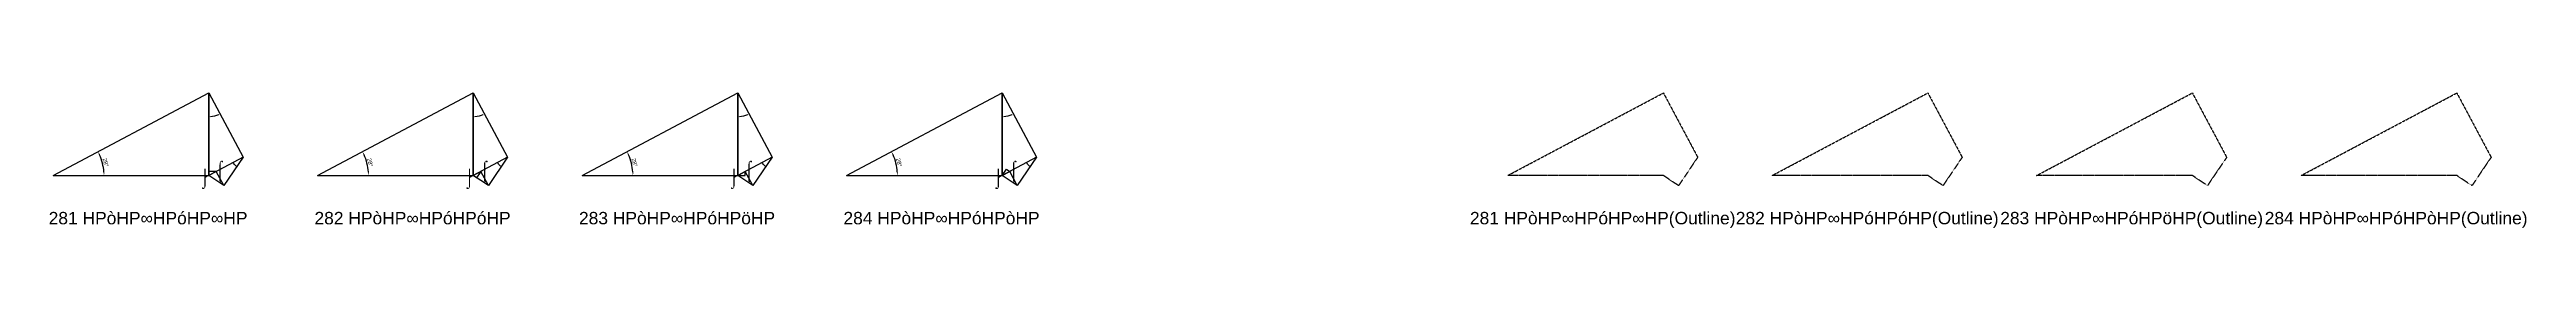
# Model space of a CAD drawing. Header units: millimetres. Extents: x 130683 to 598801, y -2841579 to 24518.
# Drawn here: x 232497 to 471154, y -2409406 to -2396351 of the extents above; entities that cross this region are included whole.
import ezdxf
from ezdxf.enums import TextEntityAlignment as Align

# ---------------------------------------------------------------- set-up
doc = ezdxf.new("R2010")
doc.units = ezdxf.units.MM
doc.header["$PDMODE"] = 35
doc.linetypes.add('DASHED', pattern=[19.05, 12.7, -6.35])
for name, color, linetype in [('BASE', 170, 'Continuous'), ('HYPOTENUSE', 20, 'Continuous'), ('PERPENDICULAR', 90, 'Continuous')]:
    doc.layers.add(name, color=color, linetype=linetype)
doc.styles.add('Arial', font='arial.ttf')
doc.dimstyles.new('ISO-25', dxfattribs={"dimtxt": 250, "dimasz": 100, "dimexe": 1.25, "dimexo": 0.625, "dimgap": 100, "dimtad": 1, "dimdec": 0, "dimtxsty": 'Arial', "dimcen": 2.5, "dimadec": 0, "dimazin": 0, "dimtfac": 1, "dimtdec": 0, "dimtmove": 0, "dimatfit": 3, "dimfxl": 1, "dimarcsym": 0})

# ---------------------------------------------------------------- blocks, each defined once
blk = doc.blocks.new('*D2')
at = {"color": 0, "lineweight": -2, "ltscale": 100, "transparency": 16777216}
blk.add_arc((0, 0), 4906, 4.08845, 23.91155, dxfattribs=at)
at = {"color": 0, "ltscale": 100, "transparency": 16777216}
for points in [[(4432, 1963), (4537, 2014), (4332, 2303)], [(4952, 352), (4835, 348), (4906, 0)]]:
    blk.add_solid(points, dxfattribs=at)
at = {"layer": 'Defpoints', "color": 0, "ltscale": 100, "transparency": 16777216}
for p in [(15000, 7976), (0, 0), (0, 0), (4841, 796), (15000, 0)]:
    blk.add_point(p, dxfattribs=at)
at = {"color": 0, "ltscale": 100, "transparency": 16777216, "insert": (5055, 1260), "char_height": 400, "attachment_point": 5, "rotation": 284, "style": 'Arial'}
blk.add_mtext('28°', dxfattribs=at)
blk = doc.blocks.new('GTN')
at = {"layer": 'BASE'}
blk.add_line((0, 0), (15000, 0), dxfattribs=at)
at = {"layer": 'HYPOTENUSE'}
blk.add_line((0, 0), (15000, 7975.6), dxfattribs=at)
at = {"layer": 'PERPENDICULAR'}
blk.add_line((15000, 0), (15000, 7975.6), dxfattribs=at)
at = {"color": 4, "ltscale": 100}
dim = blk.add_angular_dim_2l(base=(4841, 795.6), line1=((0, 0), (15000, 0)), line2=((0, 0), (15000, 7975.6)), dimstyle='ISO-25', override={"dimtxt": 400, "dimasz": 350, "dimgap": 100}, dxfattribs=at)
dim.commit()
dim.dimension.update_dxf_attribs({"geometry": '*D2', "text_midpoint": (5055.4, 1260.5)})

msp = doc.modelspace()

# ---------------------------------------------------------------- linework, layer by layer
at = {"linetype": 'DASHED', "ltscale": 70}
for p, q in [((248932, -2403745), (247475, -2404520)), ((274415, -2403745), (272958, -2404520)), ((299898, -2403745), (298440, -2404520)), ((325380, -2403745), (323923, -2404520))]:
    msp.add_line(p, q, dxfattribs=at)
at = {"linetype": 'DASHED'}
for points in [[(387995, -2404326), (372995, -2404326), (387995, -2396351), (391301, -2402568), (389452, -2405309)], [(413477, -2404326), (398477, -2404326), (413477, -2396351), (416783, -2402568), (414935, -2405309)], [(438960, -2404326), (423960, -2404326), (438960, -2396351), (442266, -2402568), (440418, -2405309)], [(464443, -2404326), (449443, -2404326), (464443, -2396351), (467749, -2402568), (465900, -2405309)]]:
    msp.add_lwpolyline(points, close=True, dxfattribs=at)

# ---------------------------------------------------------------- block references
for p in [(232839, -2404326), (258322, -2404326), (283805, -2404326), (309287, -2404326)]:
    msp.add_blockref('GTN', p, dxfattribs=at)
at = {"linetype": 'DASHED', "ltscale": 100}
for p, xscale, yscale, zscale, rotation in [((247839, -2396351), -0.469471562785891, 0.469471562785891, 0.469471562785891, 118), ((273322, -2396351), -0.469471562785891, 0.469471562785891, 0.469471562785891, 118), ((298805, -2396351), -0.469471562785891, 0.469471562785891, 0.469471562785891, 118), ((324287, -2396351), -0.469471562785891, 0.469471562785891, 0.469471562785891, 118), ((251145, -2402568), -0.220403548264628, 0.220403548264628, 0.220403548264628, 55.99999999999988), ((276628, -2402568), -0.220403548264628, 0.220403548264628, 0.220403548264628, 55.99999999999988), ((302111, -2402568), -0.220403548264628, 0.220403548264628, 0.220403548264628, 55.99999999999988), ((327594, -2402568), -0.220403548264628, 0.220403548264628, 0.220403548264628, 55.99999999999988), ((249296, -2405309), 0.103473198247348, 0.103473198247348, 0.103473198247348, 118.0000000000003), ((248568, -2403939), 0.048577724087637, 0.048577724087637, 0.048577724087637, 180), ((274051, -2403939), -0.048577724087635, 0.048577724087635, 0.048577724087635, 56.000000000005), ((274779, -2405309), 0.103473198247348, 0.103473198247348, 0.103473198247348, 118.0000000000003), ((300262, -2405309), 0.103473198247348, 0.103473198247348, 0.103473198247348, 118.0000000000003), ((324287, -2404326), -0.048577724087635, 0.048577724087635, 0.048577724087635, 236.0000000000049), ((325745, -2405309), 0.103473198247348, 0.103473198247348, 0.103473198247348, 118.0000000000003)]:
    msp.add_blockref('GTN', p, dxfattribs=dict(at, xscale=xscale, yscale=yscale, zscale=zscale, rotation=rotation))
at = {"linetype": 'DASHED', "ltscale": 100, "xscale": 0.048577724087635, "yscale": 0.048577724087635, "zscale": 0.048577724087635}
msp.add_blockref('GTN', (298805, -2404326), dxfattribs=at)

# ---------------------------------------------------------------- texts
at = {"linetype": 'DASHED', "ltscale": 100, "style": 'Arial'}
for s, p in [('⌠', (248932, -2403745)), ('⌠', (274415, -2403745)), ('⌠', (299898, -2403745)), ('⌠', (325380, -2403745)), ('⌡', (247475, -2404520)), ('⌡', (272958, -2404520)), ('⌡', (298440, -2404520)), ('⌡', (323923, -2404520)), ('281 HPòHP∞HPóHP∞HP', (241992, -2408445)), ('282 HPòHP∞HPóHPóHP', (267475, -2408445)), ('283 HPòHP∞HPóHPöHP', (292958, -2408445)), ('284 HPòHP∞HPóHPòHP', (318441, -2408445)), ('281 HPòHP∞HPóHP∞HP(Outline)', (382148, -2408445)), ('282 HPòHP∞HPóHPóHP(Outline)', (407630, -2408445)), ('283 HPòHP∞HPóHPöHP(Outline)', (433113, -2408445)), ('284 HPòHP∞HPóHPòHP(Outline)', (458596, -2408445))]:
    msp.add_text(s, height=1200, dxfattribs=at).set_placement(p, align=Align.MIDDLE_CENTER)

doc.saveas('drawing.dxf')
